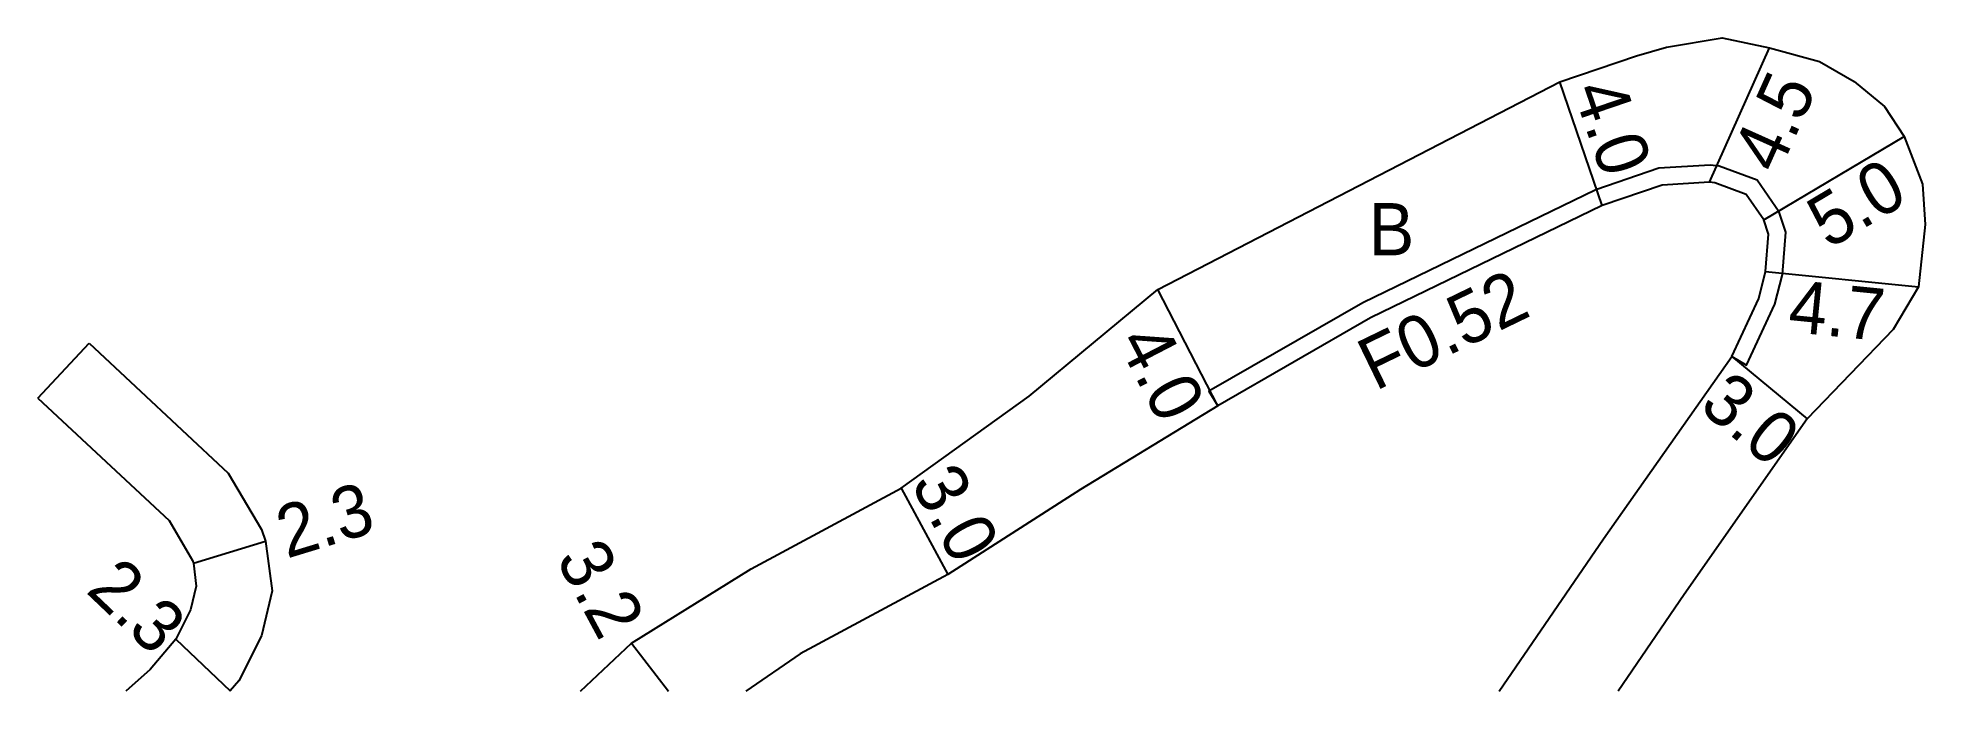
# Model space of a CAD drawing. Header units: metres. Extents: x -16000 to -12000, y -105000 to -102000.
# Drawn here: x -14337.1 to -14279.3, y -104400 to -104380 of the extents above; entities that cross this region are included whole.
import ezdxf

# ---------------------------------------------------------------- set-up
doc = ezdxf.new("R2010")
doc.units = ezdxf.units.M
doc.header["$LTSCALE"] = 2.5
for name, color, linetype in [('側溝・桝', 7, 'Continuous'), ('幅員', 7, 'Continuous'), ('舗装', 7, 'Continuous'), ('道路', 7, 'Continuous')]:
    doc.layers.add(name, color=color, linetype=linetype)
doc.styles.get("Standard").update_dxf_attribs({"font": ''})
doc.styles.get('Standard').set_extended_font_data('@MS PGothic')

msp = doc.modelspace()

# ---------------------------------------------------------------- texts
at = {"layer": '側溝・桝'}
msp.add_text('F0.52', height=1.6, rotation=25.88871, dxfattribs=at).set_placement((-14296.166, -104390.817))
at = {"layer": '幅員'}
for s, rotation, p in [('4.5', 65.80625, (-14283.839, -104384.205)), ('4.0', 288.82594, (-14290.134, -104381.591)), ('5.0', 30.76004, (-14282.297, -104386.478)), ('4.7', 354.28552, (-14283.568, -104388.991)), ('4.0', 297.38807, (-14304.081, -104389.298)), ('3.0', 320.35416, (-14286.305, -104391.341)), ('3.0', 298.26143, (-14310.403, -104393.635)), ('2.3', 16.98307, (-14329.482, -104395.943)), ('3.2', 298.26143, (-14321.262, -104395.946)), ('2.3', 316.36681, (-14335.662, -104396.95))]:
    msp.add_text(s, height=1.6, rotation=rotation, dxfattribs=at).set_placement(p)
at = {"layer": '舗装'}
msp.add_text('B', height=1.6, dxfattribs=at).set_placement((-14296.374, -104386.653))

# ---------------------------------------------------------------- linework, layer by layer
at = {"layer": '側溝・桝'}
msp.add_lwpolyline([(-14285.262, -104389.75), (-14284.81, -104390.011), (-14283.942, -104388.145), (-14283.711, -104387.236), (-14283.611, -104385.945), (-14283.806, -104385.335), (-14284.485, -104384.355), (-14285.65, -104383.927), (-14285.925, -104383.888), (-14287.496, -104383.986), (-14289.426, -104384.643), (-14296.556, -104388.103), (-14301.266, -104390.817), (-14300.985, -104391.256)], dxfattribs=at)
at = {"layer": '幅員'}
for points in [[(-14285.946, -104384.41), (-14284.102, -104380.305)], [(-14289.228, -104385.125), (-14290.519, -104381.339)], [(-14284.278, -104385.567), (-14279.981, -104383.01)], [(-14284.226, -104387.152), (-14279.55, -104387.62)], [(-14300.985, -104391.256), (-14302.825, -104387.704)], [(-14285.262, -104389.75), (-14282.952, -104391.664)], [(-14310.675, -104393.786), (-14309.255, -104396.428)], [(-14332.337, -104396.08), (-14330.137, -104395.408)], [(-14332.876, -104398.4), (-14331.211, -104399.987)], [(-14318.933, -104398.528), (-14317.8, -104400)]]:
    msp.add_lwpolyline(points, dxfattribs=at)
at = {"layer": '道路'}
for points in [[(-14320.492, -104400), (-14318.933, -104398.528), (-14315.272, -104396.255), (-14310.675, -104393.786), (-14306.767, -104390.968), (-14302.825, -104387.704), (-14290.519, -104381.339), (-14288.178, -104380.542), (-14287.256, -104380.277), (-14285.56, -104379.991), (-14284.102, -104380.305), (-14282.573, -104380.723), (-14281.52, -104381.331), (-14280.583, -104382.1), (-14279.981, -104383.01), (-14279.426, -104384.472), (-14279.34, -104385.714), (-14279.55, -104387.62), (-14280.32, -104388.928), (-14282.952, -104391.664), (-14286.718, -104397.041), (-14288.741, -104400)], [(-14292.376, -104400), (-14289.185, -104395.333), (-14285.262, -104389.75), (-14284.434, -104387.97), (-14284.226, -104387.152), (-14284.138, -104386.006), (-14284.278, -104385.567), (-14284.819, -104384.786), (-14285.778, -104384.434), (-14285.946, -104384.41), (-14287.394, -104384.501), (-14289.228, -104385.125), (-14296.312, -104388.563), (-14300.985, -104391.256), (-14305.19, -104393.825), (-14309.255, -104396.428), (-14313.771, -104398.854), (-14315.436, -104400)], [(-14337.102, -104391.025), (-14335.533, -104389.344)], [(-14335.533, -104389.344), (-14331.272, -104393.32), (-14330.255, -104395.045), (-14330.137, -104395.408)], [(-14337.102, -104391.025), (-14333.084, -104394.775), (-14332.364, -104395.995), (-14332.337, -104396.08), (-14332.255, -104396.786), (-14332.428, -104397.509), (-14332.876, -104398.4), (-14333.665, -104399.33), (-14334.405, -104400)], [(-14330.137, -104395.408), (-14329.924, -104396.925), (-14330.253, -104398.303), (-14330.944, -104399.678), (-14331.211, -104399.987)], [(-14331.211, -104399.987), (-14331.222, -104400)]]:
    msp.add_lwpolyline(points, dxfattribs=at)

msp.set_redraw_order([(e.dxf.handle, doc.entitydb.next_handle()) for e in msp.query("TEXT MTEXT ATTDEF DIMENSION ARC_DIMENSION")])  # texts and dimensions are drawn at this point

doc.saveas('drawing.dxf')
